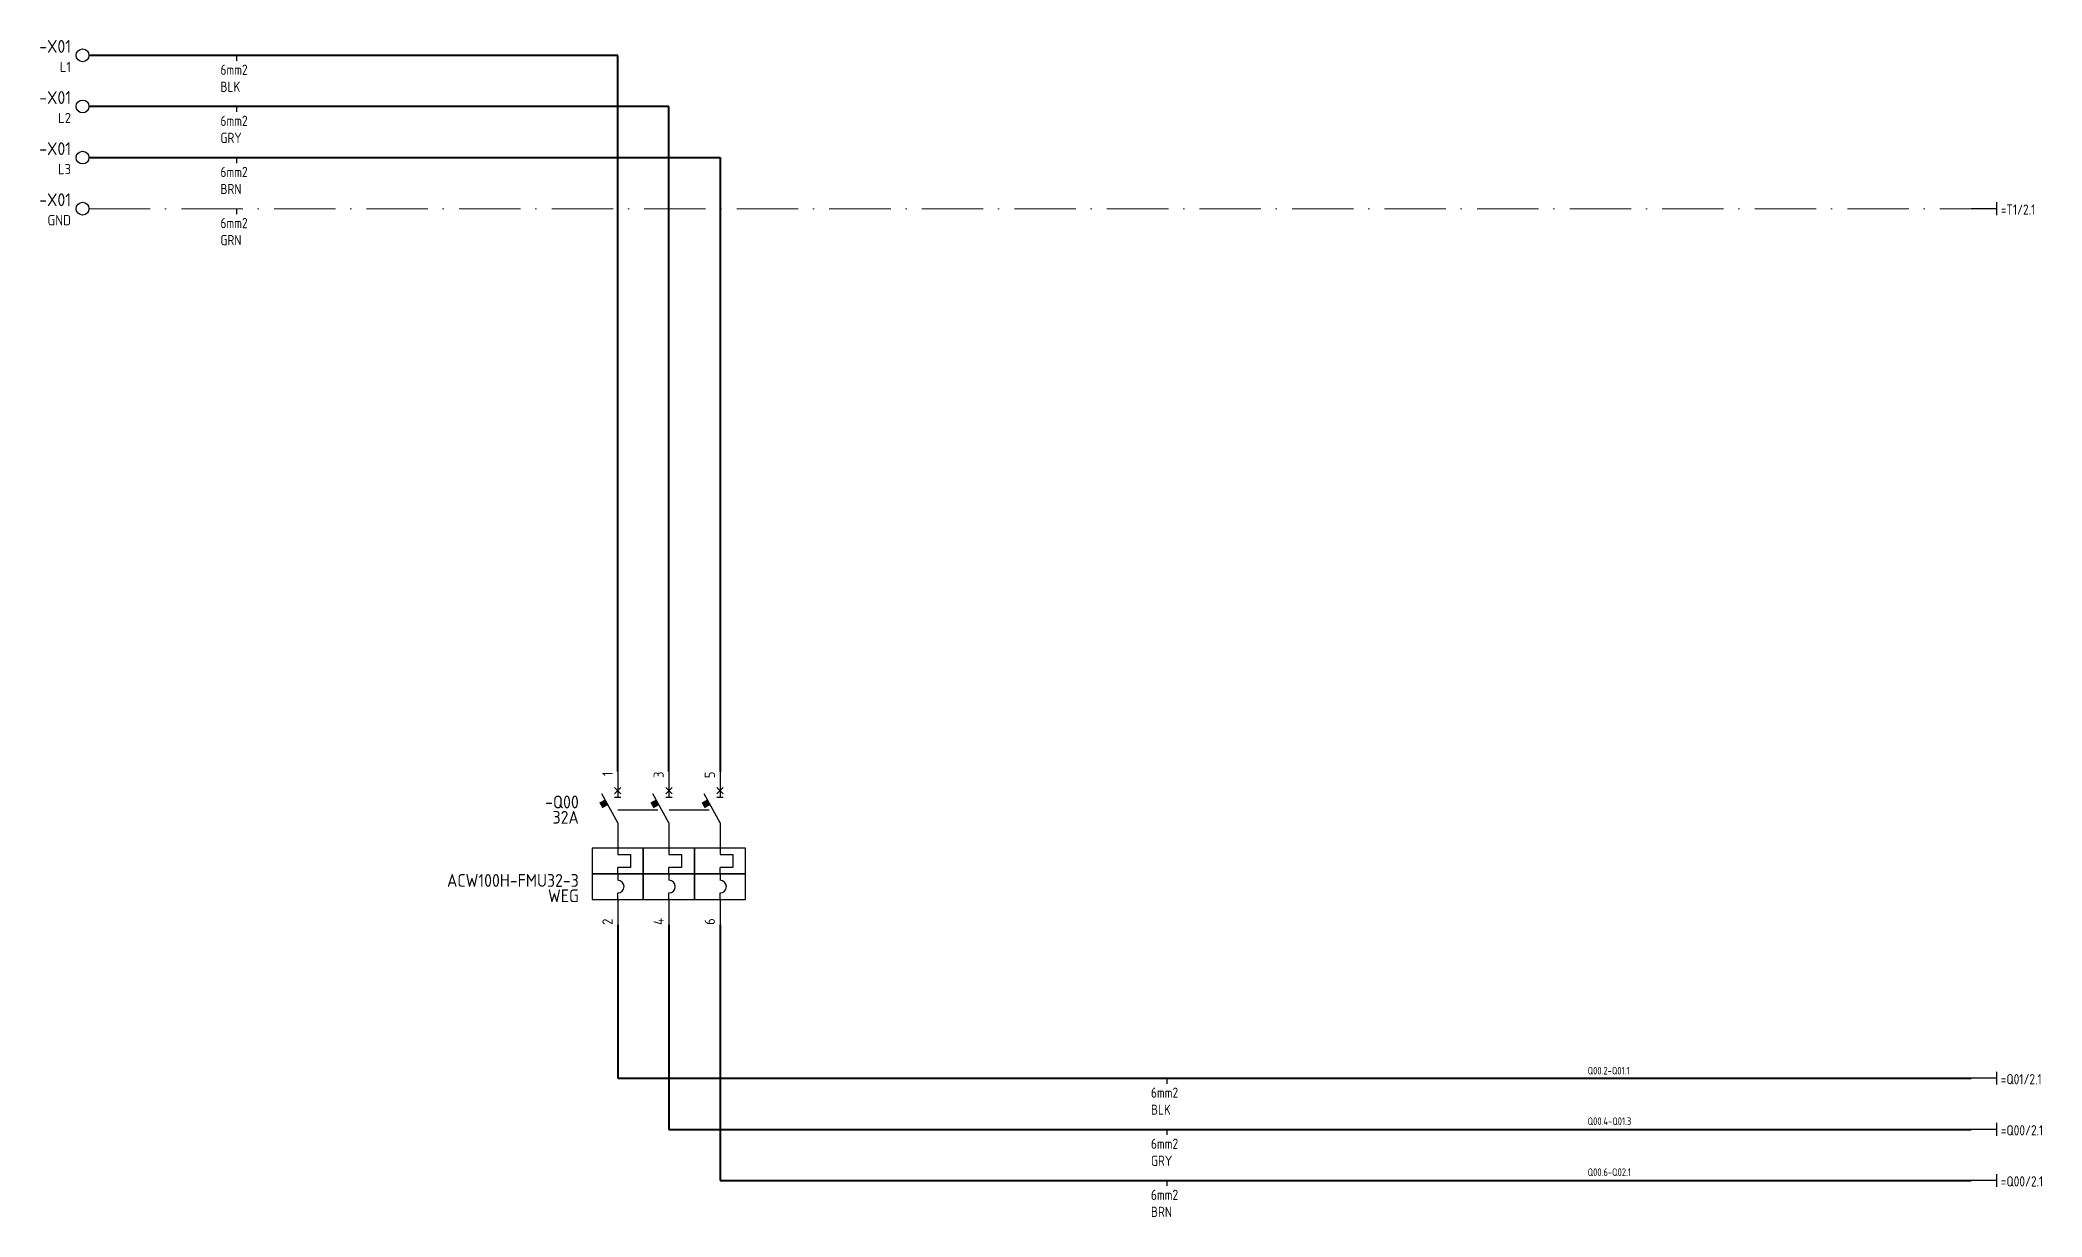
# Model space of a CAD drawing. Header units: millimetres. Extents: x 51 to 2493, y -624 to 390.
# Drawn here: x 58.4 to 449.9, y 159.6 to 389.8 of the extents above; entities that cross this region are included whole.
import ezdxf
from ezdxf.enums import TextEntityAlignment as Align

# ---------------------------------------------------------------- set-up
doc = ezdxf.new("R2010")
doc.units = ezdxf.units.MM
doc.header["$MEASUREMENT"] = 0
doc.linetypes.add('ACAD_ISO10W100', pattern=[18, 12, -3, 0, -3])
for name, color, linetype in [('DESC', 150, 'Continuous'), ('LINK', 9, 'Continuous'), ('MISC', 7, 'Continuous'), ('TAGS', 150, 'Continuous'), ('TERMS', 123, 'Continuous'), ('WIRENO', 10, 'Continuous'), ('WIREREF', 50, 'Continuous')]:
    doc.layers.add(name, color=color, linetype=linetype)
for name, color, linetype, lineweight in [('Fase1', 255, 'Continuous', 40), ('Fase2', 253, 'Continuous', 40), ('Fase3', 34, 'Continuous', 40), ('SYMS', 7, 'Continuous', 30), ('Tierra', 3, 'ACAD_ISO10W100', 5)]:
    doc.layers.add(name, color=color, linetype=linetype, lineweight=lineweight)
doc.styles.add('WD_IEC', font='ISOCP2.shx', dxfattribs={"width": 0.9, "height": 4})

msp = doc.modelspace()

# ---------------------------------------------------------------- texts
at = {"layer": 'TAGS', "char_height": 2, "attachment_point": 1, "style": 'WD_IEC'}
for s, insert in [('\\pxql;=T1/2.1', (441.83, 357.66)), ('\\pxql;=Q01/2.1', (441.83, 187.52)), ('\\pxql;=Q00/2.1', (441.83, 177.52)), ('\\pxql;=Q00/2.1', (441.83, 167.52))]:
    msp.add_mtext_dynamic_manual_height_columns(s, width=2, gutter_width=10, heights=[0], dxfattribs=dict(at, insert=insert))
at = {"layer": 'WIRENO', "char_height": 2, "attachment_point": 1, "style": 'WD_IEC'}
for s, insert in [('6mm2\\PBLK', (93.64, 385.02)), ('6mm2\\PGRY', (93.64, 375.02)), ('6mm2\\PBRN', (93.64, 365.02)), ('6mm2\\PGRN', (93.64, 355.02)), ('6mm2\\PBLK', (275.62, 184.89)), ('6mm2\\PGRY', (275.62, 174.89)), ('6mm2\\PBRN', (275.62, 164.89))]:
    msp.add_mtext_dynamic_manual_height_columns(s, width=7.1352, gutter_width=20, heights=[0], dxfattribs=dict(at, insert=insert))
at = {"layer": 'WIREREF', "char_height": 1.5, "attachment_point": 1, "style": 'WD_IEC'}
for s, insert in [('Q00.2-Q01.1', (361.03, 188.93)), ('Q00.4-Q01.3', (361.03, 179.04)), ('Q00.6-Q02.1', (361.03, 169.07))]:
    msp.add_mtext_dynamic_manual_height_columns(s, width=67.509, gutter_width=20, heights=[0], dxfattribs=dict(at, insert=insert))

# ---------------------------------------------------------------- blocks, each defined once
blk = doc.blocks.new('VT0002')
blk.add_circle((0, 0), 1.25)
at = {"style": 'WD_IEC', "flags": 1}
for tag, p, height in [('ASSYCODE', (2.75, 10.75), 1), ('CATDESC', (2.75, 9.25), 1), ('MFG', (2.75, 7.25), 1.5), ('CAT', (2.75, 4.75), 1.5), ('X4PIN01', (-1.25, 1), 0.25), ('X4TERM01', (-1.25, 0), 0.25), ('X4TERMDESC01', (-1.25, 0.5), 0.4), ('STRIPSEQ', (0, 0), 0.025), ('X2PIN01', (0, 2.25), 0.25), ('X2TERM01', (0, 1.25), 0.25), ('X8PIN01', (0, -0.25), 0.25), ('X2TERMDESC01', (0, 1.75), 0.4), ('X1PIN01', (1.25, 1), 0.25), ('X1TERM01', (1.25, 0), 0.25), ('X1TERMDESC01', (1.25, 0.5), 0.4), ('LINKTERM', (0, -0.04), 0.025), ('X8TERM01', (0, -1.25), 0.25), ('X8TERMDESC01', (0, -0.75), 0.4)]:
    blk.add_attdef(tag, p, '', height=height, dxfattribs=at)
at = {"style": 'WD_IEC'}
for tag, p in [('INST', (-2.25, 6.5)), ('LOC', (-2.25, 3.5)), ('DESC1', (-2.25, -6.25)), ('DESC2', (-2.25, -9.25)), ('DESC3', (-2.25, -12.25))]:
    blk.add_attdef(tag, text='', height=2.5, dxfattribs=at).set_placement(p, align=Align.RIGHT)
at = {"style": 'WD_IEC', "flags": 8}
for tag, height, p in [('TAGSTRIP', 2.5, (-2.25, 0.5)), ('TERM01', 2, (-2.25, -3.25))]:
    blk.add_attdef(tag, text='', height=height, dxfattribs=at).set_placement(p, align=Align.RIGHT)
blk = doc.blocks.new('VCB11Q134')
for p, q in [((-0.62, 3.12), (0.63, 4.37)), ((0.63, 3.12), (-0.62, 4.37)), ((0, 7.5), (0, 2.5)), ((0, -2.5), (-3.12, 3.12)), ((-0.62, 2.5), (0.63, 2.5)), ((0, -2.5), (0, -8.75)), ((0, -7.5), (0, -8.75)), ((0, -8.75), (2.5, -8.75)), ((0, -12.5), (0, -11.25)), ((2.5, -11.25), (0, -11.25)), ((2.5, -8.75), (2.5, -11.25)), ((0, -12.5), (0, -13.75)), ((0, -17.5), (0, -16.25)), ((0, -17.5), (0, -22.5))]:
    blk.add_line(p, q)
for points in [[(-5, -7.5), (-5, -12.5), (5, -12.5), (5, -7.5)], [(-5, -12.5), (-5, -17.5), (5, -17.5), (5, -12.5)]]:
    blk.add_lwpolyline(points, close=True)
blk.add_arc((0, -15), 1.25, 270, 90)
blk.add_solid([(-2.52, 2.03), (-3.61, 1.43), (-1.91, 0.94), (-3.01, 0.33)])
at = {"style": 'WD_IEC'}
for tag, p in [('INST', (-7.62, 6.3)), ('LOC', (-7.62, 3.3)), ('TAG1', (-7.62, 0.3)), ('RATING1', (-7.62, -2.7)), ('DESC2', (-7.62, -18.05)), ('DESC1', (-7.62, -15.05)), ('DESC3', (-7.62, -21.05))]:
    blk.add_attdef(tag, text='', height=2.5, dxfattribs=at).set_placement(p, align=Align.RIGHT)
blk.add_attdef('TERM01', text='', height=2, rotation=90, dxfattribs=at).set_placement((-1, 7.5), align=Align.RIGHT)
at = {"style": 'WD_IEC', "flags": 1}
for tag, p, height in [('X2TERM01', (0, 7.5), 0.32), ('X4LINK', (-2.15, 0), 0.32), ('X1LINK', (0.02, 0), 0.32), ('ASSYCODE', (0.69, -18.77), 1), ('FAMILY', (0.69, -20.27), 1), ('X8TERM02', (0, -22.5), 0.32), ('CATDESC', (0.69, -21.77), 1)]:
    blk.add_attdef(tag, p, '', height=height, dxfattribs=at)
at = {"style": 'WD_IEC', "flags": 9}
for tag, p in [('MFG', (7.81, 5.44)), ('CAT', (7.81, 2.94))]:
    blk.add_attdef(tag, text='', height=1.5, dxfattribs=at).set_placement(p, align=Align.RIGHT)
at = {"lineweight": 15, "style": 'WD_IEC'}
for tag, p in [('XREF', (-7.62, -12.05)), ('WDTAGALT', (-7.62, -24.05))]:
    blk.add_attdef(tag, text='', height=2.5, dxfattribs=at).set_placement(p, align=Align.RIGHT)
at = {"style": 'WD_IEC'}
blk.add_attdef('TERM02', (-1, -22.5), '', height=2, rotation=90, dxfattribs=at)
blk = doc.blocks.new('VCB21Q134')
for p, q in [((-0.62, 3.12), (0.63, 4.37)), ((0.63, 3.12), (-0.62, 4.37)), ((0, 7.5), (0, 2.5)), ((0, -2.5), (-3.12, 3.12)), ((-0.62, 2.5), (0.63, 2.5)), ((0, -2.5), (0, -8.75)), ((0, -7.5), (0, -8.75)), ((0, -8.75), (2.5, -8.75)), ((0, -12.5), (0, -11.25)), ((2.5, -11.25), (0, -11.25)), ((2.5, -8.75), (2.5, -11.25)), ((0, -12.5), (0, -13.75)), ((0, -17.5), (0, -16.25)), ((0, -17.5), (0, -22.5))]:
    blk.add_line(p, q)
for points in [[(-5, -7.5), (-5, -12.5), (5, -12.5), (5, -7.5)], [(-5, -12.5), (-5, -17.5), (5, -17.5), (5, -12.5)]]:
    blk.add_lwpolyline(points, close=True)
blk.add_arc((0, -15), 1.25, 270, 90)
blk.add_solid([(-2.52, 2.03), (-3.61, 1.43), (-1.91, 0.94), (-3.01, 0.33)])
at = {"style": 'WD_IEC'}
for tag, p in [('INST', (-7.62, 6.3)), ('LOC', (-7.62, 3.3)), ('TAG2', (-7.62, 0.3)), ('DESC2', (-7.62, -18.05)), ('DESC1', (-7.62, -15.05)), ('DESC3', (-7.62, -21.05))]:
    blk.add_attdef(tag, text='', height=2.5, dxfattribs=at).set_placement(p, align=Align.RIGHT)
blk.add_attdef('TERM01', text='', height=2, rotation=90, dxfattribs=at).set_placement((-1, 7.5), align=Align.RIGHT)
at = {"style": 'WD_IEC', "flags": 1}
for tag, p, height in [('X2TERM01', (0, 7.5), 0.32), ('X4LINK', (-2.15, 0), 0.32), ('X1LINK', (0.02, 0), 0.32), ('CONTACT', (-5.49, -7.21), 1), ('ASSYCODE', (0.69, -18.77), 1), ('FAMILY', (0.69, -20.27), 1), ('X8TERM02', (0, -22.5), 0.32), ('CATDESC', (0.69, -21.77), 1)]:
    blk.add_attdef(tag, p, '', height=height, dxfattribs=at)
blk.add_attdef('RATING1', text='', height=2.5, dxfattribs=at).set_placement((-7.62, -2.7), align=Align.RIGHT)
at = {"lineweight": 15, "style": 'WD_IEC'}
for tag, p in [('XREF', (-7.62, -12.05)), ('WDTAGALT', (-7.62, -24.05))]:
    blk.add_attdef(tag, text='', height=2.5, dxfattribs=at).set_placement(p, align=Align.RIGHT)
at = {"style": 'WD_IEC'}
blk.add_attdef('TERM02', (-1, -22.5), '', height=2, rotation=90, dxfattribs=at)

# ---------------------------------------------------------------- linework, layer by layer
at = {"layer": 'Fase1'}
for p, q in [((171.34, 386.83), (67.92, 386.83)), ((171.34, 246.7), (171.34, 386.83)), ((171.34, 216.7), (171.34, 186.7)), ((171.34, 186.7), (436.01, 186.7))]:
    msp.add_line(p, q, dxfattribs=at)
at = {"layer": 'Fase2'}
for p, q in [((181.34, 376.83), (67.92, 376.83)), ((181.34, 246.7), (181.34, 376.83)), ((181.34, 216.7), (181.34, 176.7)), ((181.34, 176.7), (436.01, 176.7))]:
    msp.add_line(p, q, dxfattribs=at)
at = {"layer": 'Fase3'}
for p, q in [((67.92, 366.83), (191.34, 366.83)), ((191.34, 366.83), (191.34, 246.7)), ((191.34, 216.7), (191.34, 166.7)), ((191.34, 166.7), (436.01, 166.7))]:
    msp.add_line(p, q, dxfattribs=at)
at = {"layer": 'LINK'}
for points in [[(171.37, 239.2), (179.19, 239.2)], [(181.37, 239.2), (189.19, 239.2)]]:
    msp.add_lwpolyline(points, dxfattribs=at)
at = {"layer": 'SYMS'}
for p, q in [((441.01, 356.83), (436.01, 356.83)), ((441.01, 358.08), (441.01, 355.58)), ((441.01, 187.95), (441.01, 185.45)), ((441.01, 186.7), (436.01, 186.7)), ((441.01, 176.7), (436.01, 176.7)), ((441.01, 177.95), (441.01, 175.45)), ((441.01, 166.7), (436.01, 166.7)), ((441.01, 167.95), (441.01, 165.45))]:
    msp.add_line(p, q, dxfattribs=at)
at = {"layer": 'Tierra'}
msp.add_line((67.92, 356.83), (436.01, 356.83), dxfattribs=at)
at = {"layer": 'WIRENO'}
for p, q in [((96.83, 385.77), (96.83, 386.83)), ((96.83, 375.77), (96.83, 376.83)), ((96.83, 365.77), (96.83, 366.83)), ((96.83, 355.77), (96.83, 356.83)), ((278.81, 185.64), (278.81, 186.7)), ((278.81, 175.64), (278.81, 176.7)), ((278.81, 165.64), (278.81, 166.7))]:
    msp.add_line(p, q, dxfattribs=at)

# ---------------------------------------------------------------- block references
at = {"layer": 'SYMS'}
ref = msp.add_blockref('VT0002', (66.67, 386.83), dxfattribs=at)
ref.add_attrib('TERM01', 'L1', dxfattribs={"layer": 'TERMS', "height": 2, "style": 'WD_IEC', "flags": 8}).set_placement((64.42, 383.58), align=Align.RIGHT)
ref.add_attrib('TAGSTRIP', '-X01', dxfattribs={"layer": 'TAGS', "height": 2.5, "style": 'WD_IEC', "flags": 8}).set_placement((64.42, 387.33), align=Align.RIGHT)
ref = msp.add_blockref('VT0002', (66.67, 376.83), dxfattribs=at)
ref.add_attrib('TERM01', 'L2', dxfattribs={"layer": 'TERMS', "height": 2, "style": 'WD_IEC', "flags": 8}).set_placement((64.42, 373.58), align=Align.RIGHT)
ref.add_attrib('TAGSTRIP', '-X01', dxfattribs={"layer": 'TAGS', "height": 2.5, "style": 'WD_IEC', "flags": 8}).set_placement((64.42, 377.33), align=Align.RIGHT)
ref = msp.add_blockref('VT0002', (66.67, 366.83), dxfattribs=at)
ref.add_attrib('TERM01', 'L3', dxfattribs={"layer": 'TERMS', "height": 2, "style": 'WD_IEC', "flags": 8}).set_placement((64.42, 363.58), align=Align.RIGHT)
ref.add_attrib('TAGSTRIP', '-X01', dxfattribs={"layer": 'TAGS', "height": 2.5, "style": 'WD_IEC', "flags": 8}).set_placement((64.42, 367.33), align=Align.RIGHT)
ref = msp.add_blockref('VT0002', (66.67, 356.83), dxfattribs=at)
ref.add_attrib('TERM01', 'GND', dxfattribs={"layer": 'TERMS', "height": 2, "style": 'WD_IEC', "flags": 8}).set_placement((64.42, 353.58), align=Align.RIGHT)
ref.add_attrib('TAGSTRIP', '-X01', dxfattribs={"layer": 'TAGS', "height": 2.5, "style": 'WD_IEC', "flags": 8}).set_placement((64.42, 357.33), align=Align.RIGHT)
ref = msp.add_blockref('VCB11Q134', (171.34, 239.2), dxfattribs=at)
ref.add_attrib('RATING1', '32A', dxfattribs={"layer": 'MISC', "height": 2.5, "style": 'WD_IEC'}).set_placement((163.72, 236.5), align=Align.RIGHT)
ref.add_attrib('TAG1', '-Q00', dxfattribs={"layer": 'TAGS', "height": 2.5, "style": 'WD_IEC'}).set_placement((163.72, 239.5), align=Align.RIGHT)
ref.add_attrib('DESC1', 'ACW100H-FMU32-3', dxfattribs={"layer": 'DESC', "height": 2.5, "style": 'WD_IEC'}).set_placement((163.72, 224.15), align=Align.RIGHT)
ref.add_attrib('DESC2', 'WEG', dxfattribs={"layer": 'DESC', "height": 2.5, "style": 'WD_IEC'}).set_placement((163.72, 221.15), align=Align.RIGHT)
ref.add_attrib('TERM01', '1', dxfattribs={"layer": 'TERMS', "height": 2, "rotation": 90, "style": 'WD_IEC'}).set_placement((170.34, 246.7), align=Align.RIGHT)
ref.add_attrib('TERM02', '2', (170.34, 216.7), dxfattribs={"layer": 'TERMS', "height": 2, "rotation": 90, "style": 'WD_IEC'})
ref = msp.add_blockref('VCB21Q134', (181.34, 239.2), dxfattribs=at)
ref.add_attrib('TERM01', '3', dxfattribs={"layer": 'TERMS', "height": 2, "rotation": 90, "style": 'WD_IEC'}).set_placement((180.34, 246.7), align=Align.RIGHT)
ref.add_attrib('TERM02', '4', (180.34, 216.7), dxfattribs={"layer": 'TERMS', "height": 2, "rotation": 90, "style": 'WD_IEC'})
ref = msp.add_blockref('VCB21Q134', (191.34, 239.2), dxfattribs=at)
ref.add_attrib('TERM01', '5', dxfattribs={"layer": 'TERMS', "height": 2, "rotation": 90, "style": 'WD_IEC'}).set_placement((190.34, 246.7), align=Align.RIGHT)
ref.add_attrib('TERM02', '6', (190.34, 216.7), dxfattribs={"layer": 'TERMS', "height": 2, "rotation": 90, "style": 'WD_IEC'})

msp.set_redraw_order([(e.dxf.handle, doc.entitydb.next_handle()) for e in msp.query("TEXT MTEXT ATTDEF DIMENSION ARC_DIMENSION")])  # texts and dimensions are drawn at this point

doc.saveas('drawing.dxf')
